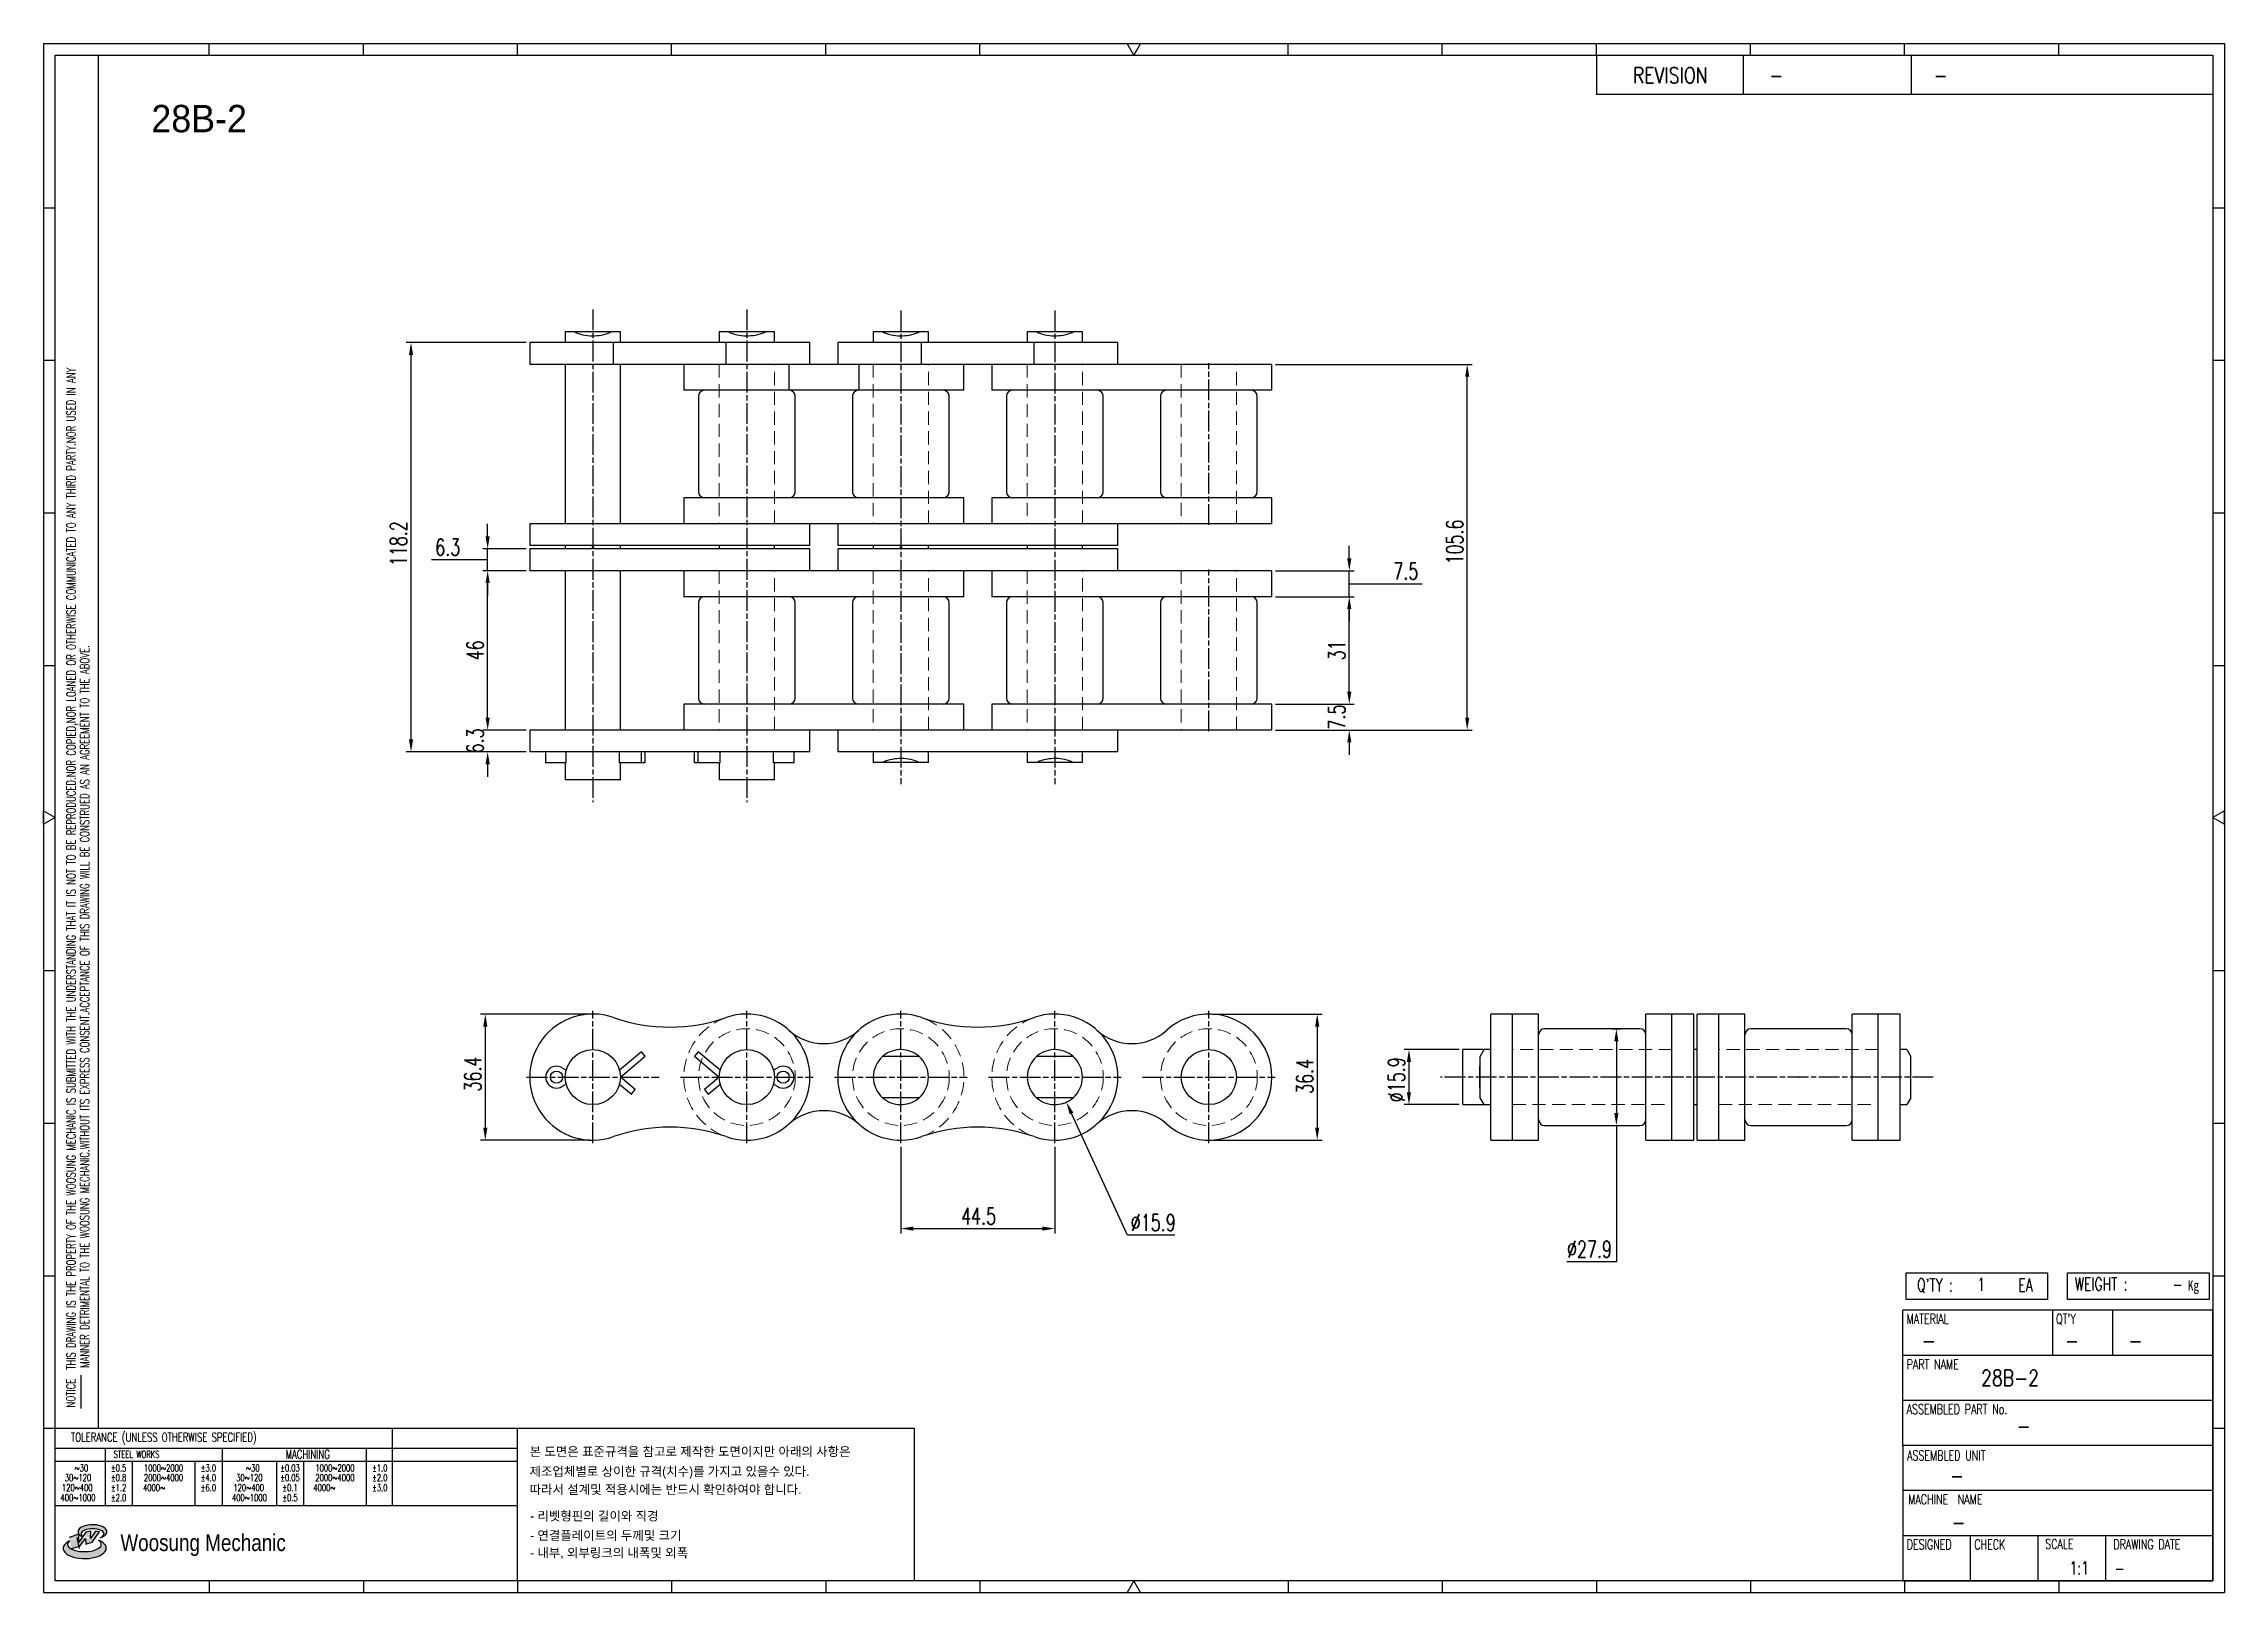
# Model space of a CAD drawing. Header units: millimetres. Extents: x 2705 to 3335, y -47 to 400.
import ezdxf
from ezdxf.enums import TextEntityAlignment as Align

# ---------------------------------------------------------------- set-up
doc = ezdxf.new("R2010")
doc.units = ezdxf.units.MM
doc.linetypes.add('AM_ISO08W050', pattern=[18, 12, -1.5, 3, -1.5])
doc.linetypes.add('HIDDEN', pattern=[9.525, 6.35, -3.175])
doc.layers.get('Defpoints').update_dxf_attribs({"color": 80})
for name, color, linetype, lineweight in [('2d ConnectionPoints', 7, 'Continuous', 50), ('CL1', 140, 'AM_ISO08W050', 25), ('HL3', 1, 'HIDDEN', 0)]:
    doc.layers.add(name, color=color, linetype=linetype, lineweight=lineweight)
for name, color, linetype in [('S-DIM', 40, 'Continuous'), ('TITLE', 7, 'Continuous'), ('도면레이아웃', 7, 'Continuous')]:
    doc.layers.add(name, color=color, linetype=linetype)
doc.styles.add('HAN', font='ROMANS.shx', dxfattribs={"width": 0.7, "bigfont": 'whgtxt.shx'})
doc.styles.add('HKD_ST2', font='romans.shx', dxfattribs={"width": 0.7, "height": 4, "bigfont": '@extfont2.shx'})
doc.styles.add('HSG', font='SIMPLEX.shx', dxfattribs={"width": 0.7, "bigfont": 'HSG.shx'})
doc.styles.add('MtXpl_', font='Gulim.ttf')
doc.styles.add('SLDTEXTSTYLE4', font='arial.ttf', dxfattribs={"width": 0.8})
doc.dimstyles.new('APP2.0', dxfattribs={"dimscale": 2, "dimtxt": 2.4, "dimasz": 1.8, "dimexe": 0.7, "dimexo": 0.5, "dimgap": 0.6, "dimtad": 1, "dimtoh": 1, "dimdec": 1, "dimrnd": 0.01, "dimzin": 9, "dimdsep": 46, "dimtxsty": 'HSG', "dimcen": 0, "dimclrd": 1, "dimclre": 1, "dimclrt": 256, "dimazin": 2, "dimtp": 1, "dimtm": 1, "dimtfac": 0.5, "dimtdec": 1, "dimtofl": 0, "dimtmove": 0, "dimatfit": 3, "dimfxl": 0, "dimtvp": 1, "dimtolj": 2, "dimlwd": -1, "dimlwe": -1, "dimarcsym": 0})

msp = doc.modelspace()

# ---------------------------------------------------------------- texts
at = {"color": 254, "style": 'MtXpl_'}
msp.add_text('28B-2', height=7.903, dxfattribs=at).set_placement((2736.58, 374.38))
at = {"style": 'HAN', "width": 0.8}
msp.add_text('28B-2', height=4.559, dxfattribs=at).set_placement((3264.67, 12.56))
at = {"color": 140, "style": 'MtXpl_'}
for s, p in [('본 도면은 표준규격을 참고로 제작한 도면이지만 아래의 사항은', (2845.74, -7.72)), ('제조업체별로 상이한 규격(치수)를 가지고 있을수 있다.', (2845.74, -13.45)), ('따라서 설계및 적용시에는 반드시 확인하여야 합니다.', (2845.74, -18.68)), ('- 리벳형핀의 길이와 직경', (2845.89, -26.33)), ('- 연결플레이트의 두께및 크기', (2845.89, -31.93)), ('- 내부, 외부링크의 내폭및 외폭', (2845.89, -36.96))]:
    msp.add_text(s, height=2.6342, dxfattribs=at).set_placement(p)

# ---------------------------------------------------------------- blocks, each defined once
blk = doc.blocks.new('MAST')
at = {"layer": '도면레이아웃'}
h = blk.add_hatch(color=10, dxfattribs=at)
h.paths.add_polyline_path([(1.544, 35.177), (1.554, 34.966), (1.779, 35.034), (2.054, 35.422), (1.908, 35.446), (1.728, 35.167), (1.741, 35.439), (1.547, 35.405), (1.292, 35.041), (1.295, 35.33), (0.943, 35.208), (1.03, 34.8), (1.336, 34.885)])
edge = h.paths.add_edge_path()
edge.add_ellipse((1.795, 35.421), major_axis=(-0.53, 0), ratio=0.487785, start_angle=122.36065, end_angle=403.39574)
edge.add_line((1.411, 35.244), (1.419, 35.261))
edge.add_ellipse((1.798, 35.344), major_axis=(-0.423, 0), ratio=0.444396, start_angle=131.58977, end_angle=386.19408, ccw=False)
edge = h.paths.add_edge_path()
edge.add_ellipse((1.512, 34.815), major_axis=(-0.793, 0), ratio=0.480113, start_angle=314.67633, end_angle=590.85213)
edge.add_ellipse((1.501, 34.958), major_axis=(-0.62, 0), ratio=0.43311, start_angle=331.7024, end_angle=574.42495, ccw=False)
at = {"color": 140}
for p, q in [((0, 90.118), (80.15, 90.118)), ((0, 90.118), (0, 33.191)), ((80.15, 90.118), (80.15, 33.191)), ((57.068, 89.693), (57.068, 88.246)), ((62.47, 89.693), (62.47, 88.246)), ((68.635, 89.693), (68.635, 88.246)), ((79.725, 88.246), (57.068, 88.246)), ((68.449, 43.961), (68.449, 44.936)), ((68.449, 44.936), (73.654, 44.936)), ((73.654, 44.936), (73.654, 43.961)), ((74.39, 43.961), (74.39, 44.936)), ((74.39, 44.936), (79.595, 44.936)), ((79.595, 44.936), (79.595, 43.961)), ((68.336, 38.59), (68.336, 43.563)), ((79.725, 43.563), (68.336, 43.563)), ((73.654, 43.961), (68.449, 43.961)), ((73.827, 43.563), (73.827, 41.905)), ((79.595, 43.961), (74.39, 43.961)), ((76.037, 43.563), (76.037, 41.905)), ((79.725, 38.59), (79.725, 43.563)), ((79.725, 41.905), (68.336, 41.905)), ((79.725, 40.248), (68.336, 40.248)), ((68.336, 38.59), (68.336, 33.616)), ((79.725, 38.59), (68.336, 38.59)), ((79.725, 33.616), (79.725, 38.59)), ((79.725, 36.932), (68.336, 36.932)), ((79.725, 35.274), (68.336, 35.274)), ((70.822, 33.616), (70.822, 35.274)), ((73.309, 33.616), (73.309, 35.274)), ((75.796, 33.616), (75.796, 35.274)), ((0, 33.191), (80.15, 33.191)), ((68.336, 33.616), (79.725, 33.616))]:
    blk.add_line(p, q, dxfattribs=at)
for p, q in [((6.089, 89.693), (6.089, 90.118)), ((11.753, 89.693), (11.753, 90.118)), ((17.418, 89.693), (17.418, 90.118)), ((23.082, 89.693), (23.082, 90.118)), ((28.746, 89.693), (28.746, 90.118)), ((34.411, 89.693), (34.411, 90.118)), ((45.739, 89.693), (45.739, 90.118)), ((51.404, 89.693), (51.404, 90.118)), ((57.068, 89.693), (57.068, 90.118)), ((62.732, 89.693), (62.732, 90.118)), ((68.397, 89.693), (68.397, 90.118)), ((74.061, 89.693), (74.061, 90.118)), ((0, 84.085), (0.425, 84.085)), ((79.725, 84.085), (80.15, 84.085)), ((0, 78.478), (0.425, 78.478)), ((79.725, 78.478), (80.15, 78.478)), ((0, 72.87), (0.425, 72.87)), ((79.725, 72.87), (80.15, 72.87)), ((0, 67.262), (0.425, 67.262)), ((79.725, 67.262), (80.15, 67.262)), ((0, 56.047), (0.425, 56.047)), ((79.725, 56.047), (80.15, 56.047)), ((0, 50.439), (0.425, 50.439)), ((79.725, 50.439), (80.15, 50.439)), ((0, 44.832), (0.425, 44.832)), ((79.725, 44.832), (80.15, 44.832)), ((1.377, 39.947), (1.377, 41.174)), ((0, 39.224), (0.425, 39.224)), ((79.725, 39.224), (80.15, 39.224)), ((6.089, 33.616), (6.089, 33.191)), ((11.753, 33.616), (11.753, 33.191)), ((17.418, 33.616), (17.418, 33.191)), ((23.082, 33.616), (23.082, 33.191)), ((28.746, 33.616), (28.746, 33.191)), ((34.411, 33.616), (34.411, 33.191)), ((45.739, 33.616), (45.739, 33.191)), ((51.404, 33.616), (51.404, 33.191)), ((57.068, 33.616), (57.068, 33.191)), ((62.732, 33.616), (62.732, 33.191)), ((68.397, 33.616), (68.397, 33.191)), ((74.061, 33.616), (74.061, 33.191))]:
    blk.add_line(p, q)
at = {"color": 2}
for p, q in [((2.017, 39.224), (2.017, 89.693)), ((0.425, 39.224), (17.418, 39.224)), ((0.425, 38.487), (17.418, 38.487)), ((2.257, 38.487), (2.257, 36.382)), ((6.557, 38.5), (6.557, 36.382)), ((11.857, 38.487), (11.857, 36.382)), ((12.816, 39.224), (12.816, 36.382)), ((17.418, 33.616), (17.418, 39.224)), ((0.425, 38.012), (17.418, 38.012)), ((3.257, 38.012), (3.257, 36.382)), ((5.557, 38.012), (5.557, 36.382)), ((8.557, 38.012), (8.557, 36.382)), ((9.557, 38.026), (9.557, 36.382)), ((0.425, 36.382), (17.418, 36.382))]:
    blk.add_line(p, q, dxfattribs=at)
for points in [[(40.075, 89.693), (39.83, 90.118), (40.32, 90.118)], [(0.425, 61.679), (0, 61.433), (0, 61.924)], [(79.725, 61.679), (80.15, 61.433), (80.15, 61.924)], [(40.075, 33.616), (39.83, 33.191), (40.32, 33.191)]]:
    blk.add_lwpolyline(points, close=True)
at = {"color": 140}
blk.add_lwpolyline([(0.425, 89.693), (79.725, 89.693), (79.725, 33.616), (0.425, 33.616)], close=True, dxfattribs=at)
at = {"layer": '도면레이아웃'}
for p, q in [((1.295, 35.33), (0.943, 35.208)), ((1.547, 35.405), (1.292, 35.041)), ((1.292, 35.041), (1.295, 35.33)), ((1.741, 35.439), (1.547, 35.405)), ((1.908, 35.446), (1.728, 35.167)), ((1.728, 35.167), (1.741, 35.439)), ((1.779, 35.034), (2.054, 35.422)), ((2.054, 35.422), (1.908, 35.446)), ((1.03, 34.8), (1.336, 34.885)), ((1.224, 35.208), (1.311, 34.8)), ((1.224, 35.208), (1.224, 35.208)), ((1.336, 34.885), (1.544, 35.177)), ((1.419, 35.261), (1.411, 35.244)), ((1.544, 35.177), (1.554, 34.966)), ((1.554, 34.966), (1.779, 35.034))]:
    blk.add_line(p, q, dxfattribs=at)
for centre, major_axis, ratio, start_param, end_param in [((1.795, 35.421), (-0.53, 0), 0.487785, 2.135596, 7.040584), ((1.798, 35.344), (-0.423, 0), 0.444396, 2.296675, 6.740358), ((1.512, 34.815), (-0.793, 0), 0.480113, 5.492138, 10.312315), ((1.501, 34.958), (-0.62, 0), 0.43311, 5.789299, 10.025607)]:
    blk.add_ellipse(centre, major_axis=major_axis, ratio=ratio, start_param=start_param, end_param=end_param, dxfattribs=at)
for s, height, style, width, p in [('REVISION', 0.5806, 'HAN', 0.8, (58.415, 88.664)), ('-', 0.581, 'HAN', 0.8, (63.426, 88.664)), ('-', 0.581, 'HAN', 0.8, (69.468, 88.664)), ("Q'TY : ", 0.4746, 'HKD_ST2', 0.7, (68.857, 44.253)), ('1', 0.475, 'HKD_ST2', 0.7, (71.071, 44.275)), ('EA', 0.4746, 'HKD_ST2', 0.7, (72.578, 44.253)), ('WEIGHT : ', 0.4746, 'HKD_ST2', 0.7, (74.65, 44.286)), ('-', 0.581, 'HAN', 0.8, (69.029, 42.157)), ('-', 0.581, 'HAN', 0.8, (74.289, 42.157)), ('-', 0.581, 'HAN', 0.8, (76.623, 42.157)), ('-', 0.581, 'HAN', 0.8, (72.515, 39.013)), ('-', 0.581, 'HAN', 0.8, (70.067, 37.189)), ('-', 0.581, 'HAN', 0.8, (70.126, 35.48)), ('1:1', 0.4746, 'HKD_ST2', 0.7, (74.458, 33.848)), ('-', 0.475, 'HKD_ST2', 0.7, (76.112, 33.837))]:
    blk.add_text(s, height=height, dxfattribs=dict(style=style, width=width)).set_placement(p)
at = {"color": 6, "style": 'HKD_ST2', "width": 0.7}
for s, p in [(' THIS DRAWING IS THE PROPERTY OF THE WOOSUNG MECHANIC IS SUBMITTED WITH THE UNDERSTANDING THAT IT IS NOT TO BE REPRODUCED.NOR COPIED,NOR LOANED OR OTHERWISE COMMUNICATED TO ANY THIRD PARTY.NOR USED IN ANY', (1.173, 41.217)), ('MANNER DETRIMENTAL TO THE WOOSUNG MECHANIC.WITHOUT ITS EXPRESS CONSENT.ACCEPTANCE OF THIS DRAWING WILL BE CONSTRUED AS AN AGREEMENT TO THE ABOVE.', (1.672, 41.447))]:
    blk.add_text(s, height=0.326266, rotation=90, dxfattribs=at).set_placement(p)
at = {"style": 'HKD_ST2', "width": 0.7}
blk.add_text('-', height=0.475, dxfattribs=at).set_placement((78.613, 44.286), align=Align.RIGHT)
at = {"color": 254, "style": 'HKD_ST2', "width": 0.7}
for s, height, p in [('MATERIAL', 0.3651, (68.474, 43.425)), ("QT'Y", 0.3651, (73.965, 43.425)), ('PART NAME', 0.3651, (68.474, 41.756)), ('ASSEMBLED PART No.', 0.36511, (68.474, 40.109)), ('ASSEMBLED UNIT', 0.36511, (68.49, 38.408)), ('MACHINE  NAME', 0.36511, (68.532, 36.794)), ('DESIGNED', 0.3651, (68.474, 35.136)), ('CHECK', 0.3651, (70.961, 35.136)), ('SCALE', 0.3651, (73.566, 35.153)), ('DRAWING DATE', 0.36511, (76.071, 35.141))]:
    blk.add_text(s, height=height, dxfattribs=at).set_placement(p, align=Align.TOP_LEFT)
at = {"style": 'HKD_ST2', "width": 0.7}
blk.add_text('NOTICE', height=0.3263, rotation=90, dxfattribs=at).set_placement((1.163, 39.988))
blk.add_text('TOLERANCE (UNLESS OTHERWISE SPECIFIED)', height=0.32627, dxfattribs=at).set_placement((4.417, 38.896), align=Align.MIDDLE_CENTER)
at = {"color": 4, "style": 'HKD_ST2', "width": 0.7}
for s, height, p in [('%%12630', 0.261, (1.389, 37.762)), ('1000%%1262000', 0.26101, (4.407, 37.762)), ('%%12630', 0.261, (7.689, 37.762)), ('1000%%1262000', 0.26101, (10.707, 37.762)), ('120%%126400', 0.26101, (1.237, 37.045)), ('30%%126120', 0.261, (1.263, 37.411)), ('4000%%126', 0.261, (4.061, 37.045)), ('2000%%1264000', 0.26101, (4.407, 37.411)), ('120%%126400', 0.26101, (7.537, 37.045)), ('30%%126120', 0.261, (7.563, 37.411)), ('4000%%126', 0.261, (10.321, 37.045)), ('2000%%1264000', 0.26101, (10.707, 37.411)), ('400%%1261000', 0.26101, (1.263, 36.67)), ('400%%1261000', 0.26101, (7.563, 36.67))]:
    blk.add_text(s, height=height, dxfattribs=at).set_placement(p, align=Align.MIDDLE_CENTER)
for s, height, p in [('%%P0.5', 0.261, (2.757, 37.762)), ('STEEL WORKS', 0.26101, (3.416, 38.268)), ('%%P3.0', 0.261, (6.057, 37.762)), ('%%P0.03', 0.261, (9.057, 37.762)), ('MACHINING', 0.3263, (9.707, 38.27)), ('%%P1.0', 0.261, (12.357, 37.762)), ('%%P0.8', 0.261, (2.757, 37.411)), ('%%P1.2', 0.261, (2.757, 37.045)), ('%%P4.0', 0.261, (6.057, 37.411)), ('%%P6.0', 0.261, (6.057, 37.045)), ('%%P0.05', 0.261, (9.057, 37.411)), ('%%P0.1', 0.261, (9.057, 37.045)), ('%%P2.0', 0.261, (12.357, 37.411)), ('%%P3.0', 0.261, (12.357, 37.045)), ('%%P2.0', 0.261, (2.757, 36.67)), ('%%P0.5', 0.261, (9.057, 36.67))]:
    blk.add_text(s, height=height, dxfattribs=at).set_placement(p, align=Align.MIDDLE)
at = {"color": 1, "style": 'SLDTEXTSTYLE4', "width": 0.8}
blk.add_text('Woosung Mechanic', height=0.61957, dxfattribs=at).set_placement((2.822, 34.711))
at = {"layer": 'TITLE', "width": 0.8}
blk.add_text('Kg', height=0.3789, dxfattribs=at).set_placement((78.807, 44.286))
blk = doc.blocks.new('*D2')
at = {"layer": 'Defpoints', "color": 0, "transparency": 16777216}
for p in [(3060, 209.34), (3082.33, 209.34), (3060, 201.84)]:
    blk.add_point(p, dxfattribs=at)
at = {"layer": 'S-DIM', "color": 1, "transparency": 16777216}
for p, q in [((3082.33, 212.94), (3082.33, 216.54)), ((3061, 209.34), (3083.73, 209.34)), ((3061, 201.84), (3083.73, 201.84)), ((3082.33, 198.24), (3082.33, 194.64))]:
    blk.add_line(p, q, dxfattribs=at)
for points in [[(3081.73, 212.94), (3082.93, 212.94), (3082.33, 209.34)], [(3081.73, 198.24), (3082.93, 198.24), (3082.33, 201.84)]]:
    blk.add_solid(points, dxfattribs=at)
at = {"layer": 'S-DIM', "transparency": 16777216, "insert": (3078.73, 205.59), "char_height": 4.8, "attachment_point": 5, "rotation": 90, "style": 'HSG'}
blk.add_mtext('\\A2;7.5', dxfattribs=at)
blk = doc.blocks.new('*D3')
at = {"layer": 'Defpoints', "color": 0, "transparency": 16777216}
for p in [(3060, 240.33), (3082.33, 240.33), (3060, 209.34)]:
    blk.add_point(p, dxfattribs=at)
at = {"layer": 'S-DIM', "color": 1, "transparency": 16777216}
for p, q in [((3061, 240.33), (3083.73, 240.33)), ((3082.33, 212.94), (3082.33, 236.73)), ((3061, 209.34), (3083.73, 209.34))]:
    blk.add_line(p, q, dxfattribs=at)
for points in [[(3081.73, 236.73), (3082.93, 236.73), (3082.33, 240.33)], [(3081.73, 212.94), (3082.93, 212.94), (3082.33, 209.34)]]:
    blk.add_solid(points, dxfattribs=at)
at = {"layer": 'S-DIM', "transparency": 16777216, "insert": (3078.73, 224.84), "char_height": 4.8, "attachment_point": 5, "rotation": 90, "style": 'HSG'}
blk.add_mtext('\\A2;31', dxfattribs=at)
blk = doc.blocks.new('*D4')
at = {"layer": 'Defpoints', "color": 0, "transparency": 16777216}
for p in [(3060, 247.83), (3082.33, 247.83), (3060, 240.33)]:
    blk.add_point(p, dxfattribs=at)
at = {"layer": 'S-DIM', "color": 1, "transparency": 16777216}
for p, q in [((3082.33, 251.43), (3082.33, 255.03)), ((3061, 247.83), (3083.73, 247.83)), ((3082.33, 240.33), (3082.33, 247.83)), ((3061, 240.33), (3083.73, 240.33)), ((3082.33, 244.08), (3093.93, 244.08)), ((3093.93, 244.08), (3103.37, 244.08)), ((3082.33, 236.73), (3082.33, 233.13))]:
    blk.add_line(p, q, dxfattribs=at)
for points in [[(3081.73, 251.43), (3082.93, 251.43), (3082.33, 247.83)], [(3081.73, 236.73), (3082.93, 236.73), (3082.33, 240.33)]]:
    blk.add_solid(points, dxfattribs=at)
at = {"layer": 'S-DIM', "transparency": 16777216, "insert": (3098.65, 247.68), "char_height": 4.8, "attachment_point": 5, "style": 'HSG'}
blk.add_mtext('\\A2;7.5', dxfattribs=at)
blk = doc.blocks.new('*D5')
at = {"layer": 'Defpoints', "color": 0, "transparency": 16777216}
for p in [(3060, 307.39), (3116.36, 307.39), (3060, 201.84)]:
    blk.add_point(p, dxfattribs=at)
at = {"layer": 'S-DIM', "color": 1, "transparency": 16777216}
for p, q in [((3061, 307.39), (3117.76, 307.39)), ((3116.36, 205.44), (3116.36, 303.79)), ((3061, 201.84), (3117.76, 201.84))]:
    blk.add_line(p, q, dxfattribs=at)
for points in [[(3115.76, 303.79), (3116.96, 303.79), (3116.36, 307.39)], [(3115.76, 205.44), (3116.96, 205.44), (3116.36, 201.84)]]:
    blk.add_solid(points, dxfattribs=at)
at = {"layer": 'S-DIM', "transparency": 16777216, "insert": (3112.76, 256.11), "char_height": 4.8, "attachment_point": 5, "rotation": 90, "style": 'HSG'}
blk.add_mtext('\\A2;105.6', dxfattribs=at)
blk = doc.blocks.new('*D6')
at = {"layer": 'Defpoints', "color": 0, "transparency": 16777216}
for p in [(2833.64, 201.84), (2845.8, 201.84), (2845.8, 195.54)]:
    blk.add_point(p, dxfattribs=at)
at = {"layer": 'S-DIM', "color": 1, "transparency": 16777216}
for p, q in [((2833.64, 205.44), (2833.64, 209.04)), ((2844.8, 201.84), (2832.24, 201.84)), ((2844.8, 195.54), (2832.24, 195.54)), ((2833.64, 191.94), (2833.64, 188.34))]:
    blk.add_line(p, q, dxfattribs=at)
for points in [[(2833.04, 205.44), (2834.24, 205.44), (2833.64, 201.84)], [(2833.04, 191.94), (2834.24, 191.94), (2833.64, 195.54)]]:
    blk.add_solid(points, dxfattribs=at)
at = {"layer": 'S-DIM', "transparency": 16777216, "insert": (2830.04, 198.69), "char_height": 4.8, "attachment_point": 5, "rotation": 90, "style": 'HSG'}
blk.add_mtext('\\A2;6.3', dxfattribs=at)
blk = doc.blocks.new('*D7')
at = {"layer": 'Defpoints', "color": 0, "transparency": 16777216}
for p in [(2833.64, 247.83), (2845.8, 247.83), (2845.8, 201.84)]:
    blk.add_point(p, dxfattribs=at)
at = {"layer": 'S-DIM', "color": 1, "transparency": 16777216}
for p, q in [((2844.8, 247.83), (2832.24, 247.83)), ((2833.64, 205.44), (2833.64, 244.23)), ((2844.8, 201.84), (2832.24, 201.84))]:
    blk.add_line(p, q, dxfattribs=at)
for points in [[(2833.04, 244.23), (2834.24, 244.23), (2833.64, 247.83)], [(2833.04, 205.44), (2834.24, 205.44), (2833.64, 201.84)]]:
    blk.add_solid(points, dxfattribs=at)
at = {"layer": 'S-DIM', "transparency": 16777216, "insert": (2830.04, 224.84), "char_height": 4.8, "attachment_point": 5, "rotation": 90, "style": 'HSG'}
blk.add_mtext('\\A2;46', dxfattribs=at)
blk = doc.blocks.new('*D8')
at = {"layer": 'Defpoints', "color": 0, "transparency": 16777216}
for p in [(2833.64, 254.13), (2845.8, 254.13), (2845.8, 247.83)]:
    blk.add_point(p, dxfattribs=at)
at = {"layer": 'S-DIM', "color": 1, "transparency": 16777216}
for p, q in [((2833.64, 257.73), (2833.64, 261.33)), ((2844.8, 254.13), (2832.24, 254.13)), ((2833.64, 247.83), (2833.64, 254.13)), ((2826.84, 250.98), (2817.4, 250.98)), ((2833.64, 250.98), (2826.84, 250.98)), ((2844.8, 247.83), (2832.24, 247.83)), ((2833.64, 244.23), (2833.64, 240.63))]:
    blk.add_line(p, q, dxfattribs=at)
for points in [[(2833.04, 257.73), (2834.24, 257.73), (2833.64, 254.13)], [(2833.04, 244.23), (2834.24, 244.23), (2833.64, 247.83)]]:
    blk.add_solid(points, dxfattribs=at)
at = {"layer": 'S-DIM', "transparency": 16777216, "insert": (2822.12, 254.58), "char_height": 4.8, "attachment_point": 5, "style": 'HSG'}
blk.add_mtext('\\A2;6.3', dxfattribs=at)
blk = doc.blocks.new('*D9')
at = {"layer": 'Defpoints', "color": 0, "transparency": 16777216}
for p in [(2811.52, 313.69), (2845.8, 313.69), (2845.8, 195.54)]:
    blk.add_point(p, dxfattribs=at)
at = {"layer": 'S-DIM', "color": 1, "transparency": 16777216}
for p, q in [((2844.8, 313.69), (2810.12, 313.69)), ((2811.52, 199.14), (2811.52, 310.09)), ((2844.8, 195.54), (2810.12, 195.54))]:
    blk.add_line(p, q, dxfattribs=at)
for points in [[(2810.92, 310.09), (2812.12, 310.09), (2811.52, 313.69)], [(2810.92, 199.14), (2812.12, 199.14), (2811.52, 195.54)]]:
    blk.add_solid(points, dxfattribs=at)
at = {"layer": 'S-DIM', "transparency": 16777216, "insert": (2807.92, 255.63), "char_height": 4.8, "attachment_point": 5, "rotation": 90, "style": 'HSG'}
blk.add_mtext('\\A2;118.2', dxfattribs=at)
blk = doc.blocks.new('*D10')
at = {"layer": 'Defpoints', "color": 0, "transparency": 16777216}
for p in [(3041.8, 119.86), (3041.8, 83.46), (3073.07, 83.46)]:
    blk.add_point(p, dxfattribs=at)
at = {"layer": 'S-DIM', "color": 1, "transparency": 16777216}
for p, q in [((3042.8, 119.86), (3074.47, 119.86)), ((3073.07, 116.26), (3073.07, 87.06)), ((3042.8, 83.46), (3074.47, 83.46))]:
    blk.add_line(p, q, dxfattribs=at)
for points in [[(3072.47, 116.26), (3073.67, 116.26), (3073.07, 119.86)], [(3072.47, 87.06), (3073.67, 87.06), (3073.07, 83.46)]]:
    blk.add_solid(points, dxfattribs=at)
at = {"layer": 'S-DIM', "transparency": 16777216, "insert": (3069.47, 101.86), "char_height": 4.8, "attachment_point": 5, "rotation": 90, "style": 'HSG'}
blk.add_mtext('\\A2;36.4', dxfattribs=at)
blk = doc.blocks.new('*D11')
at = {"layer": 'Defpoints', "color": 0, "transparency": 16777216}
for p in [(2864, 119.86), (2832.96, 83.46), (2864, 83.46)]:
    blk.add_point(p, dxfattribs=at)
at = {"layer": 'S-DIM', "color": 1, "transparency": 16777216}
for p, q in [((2863, 119.86), (2831.56, 119.86)), ((2832.96, 116.26), (2832.96, 87.06)), ((2863, 83.46), (2831.56, 83.46))]:
    blk.add_line(p, q, dxfattribs=at)
for points in [[(2832.36, 116.26), (2833.56, 116.26), (2832.96, 119.86)], [(2832.36, 87.06), (2833.56, 87.06), (2832.96, 83.46)]]:
    blk.add_solid(points, dxfattribs=at)
at = {"layer": 'S-DIM', "transparency": 16777216, "insert": (2829.36, 102.51), "char_height": 4.8, "attachment_point": 5, "rotation": 90, "style": 'HSG'}
blk.add_mtext('\\A2;36.4', dxfattribs=at)
blk = doc.blocks.new('*D12')
at = {"layer": 'Defpoints', "color": 0, "transparency": 16777216}
for p in [(2952.9, 82.55), (2997.35, 82.55), (2997.35, 57.93)]:
    blk.add_point(p, dxfattribs=at)
at = {"layer": 'S-DIM', "color": 1, "transparency": 16777216}
for p, q in [((2952.9, 81.55), (2952.9, 56.53)), ((2997.35, 81.55), (2997.35, 56.53)), ((2956.5, 57.93), (2993.75, 57.93))]:
    blk.add_line(p, q, dxfattribs=at)
for points in [[(2956.5, 58.53), (2956.5, 57.33), (2952.9, 57.93)], [(2993.75, 58.53), (2993.75, 57.33), (2997.35, 57.93)]]:
    blk.add_solid(points, dxfattribs=at)
at = {"layer": 'S-DIM', "transparency": 16777216, "insert": (2975.35, 61.53), "char_height": 4.8, "attachment_point": 5, "style": 'HSG'}
blk.add_mtext('\\A2;44.5', dxfattribs=at)
blk = doc.blocks.new('*D13')
at = {"layer": 'Defpoints', "color": 0, "transparency": 16777216}
for p in [(3115.08, 109.61), (3099.55, 93.71), (3115.08, 93.71)]:
    blk.add_point(p, dxfattribs=at)
at = {"layer": 'S-DIM', "color": 1, "transparency": 16777216}
for p, q in [((3114.08, 109.61), (3098.15, 109.61)), ((3099.55, 106.01), (3099.55, 97.31)), ((3114.08, 93.71), (3098.15, 93.71))]:
    blk.add_line(p, q, dxfattribs=at)
for points in [[(3098.95, 106.01), (3100.15, 106.01), (3099.55, 109.61)], [(3098.95, 97.31), (3100.15, 97.31), (3099.55, 93.71)]]:
    blk.add_solid(points, dxfattribs=at)
at = {"layer": 'S-DIM', "transparency": 16777216, "insert": (3095.95, 100.89), "char_height": 4.8, "attachment_point": 5, "rotation": 90, "style": 'HSG'}
blk.add_mtext('\\A2;%%c15.9', dxfattribs=at)
blk = doc.blocks.new('*D14')
at = {"layer": 'Defpoints', "color": 0, "transparency": 16777216}
for p in [(3157.24, 115.63), (3157.24, 87.69), (3159.41, 87.69)]:
    blk.add_point(p, dxfattribs=at)
at = {"layer": 'S-DIM', "color": 1, "transparency": 16777216}
for p, q in [((3158.24, 115.63), (3160.81, 115.63)), ((3159.41, 112.03), (3159.41, 91.29)), ((3158.24, 87.69), (3160.81, 87.69)), ((3159.41, 87.69), (3159.41, 48.36)), ((3159.41, 48.36), (3145.09, 48.36))]:
    blk.add_line(p, q, dxfattribs=at)
for points in [[(3158.81, 112.03), (3160.01, 112.03), (3159.41, 115.63)], [(3158.81, 91.29), (3160.01, 91.29), (3159.41, 87.69)]]:
    blk.add_solid(points, dxfattribs=at)
at = {"layer": 'S-DIM', "transparency": 16777216, "insert": (3151.65, 51.96), "char_height": 4.8, "attachment_point": 5, "style": 'HSG'}
blk.add_mtext('\\A2;%%c27.9', dxfattribs=at)
blk = doc.blocks.new('*D15')
at = {"layer": 'Defpoints', "color": 0, "transparency": 16777216}
for p in [(2994.03, 108.88), (3000.66, 94.43)]:
    blk.add_point(p, dxfattribs=at)
at = {"layer": 'S-DIM', "color": 1, "transparency": 16777216}
for p, q in [((3018.3, 56.05), (3002.17, 91.16)), ((3031.98, 56.05), (3018.3, 56.05))]:
    blk.add_line(p, q, dxfattribs=at)
blk.add_arc((2997.35, 101.66), 7.95, 284.58448, 304.20261, dxfattribs=at)
blk.add_solid([(3002.71, 91.41), (3001.62, 90.91), (3000.66, 94.43)], dxfattribs=at)
at = {"layer": 'S-DIM', "transparency": 16777216, "insert": (3025.74, 59.65), "char_height": 4.8, "attachment_point": 5, "style": 'HSG'}
blk.add_mtext('\\A2;∅15.9', dxfattribs=at)

# ---------------------------------------------------------------- dimensions: what is measured, and where the dimension line sits
at = {"layer": 'S-DIM'}
for base, p1, p2, picture, middle in [((2811.5247204, 313.69087547), (2845.79554197, 195.54087547), (2845.79554197, 313.69087547), '*D9', (2811.5247204, 255.62744076)), ((3116.36477004, 307.39087547), (3059.99554197, 201.84087547), (3059.99554197, 307.39087547), '*D5', (3116.36477004, 256.11485572)), ((3082.33, 209.34), (3060, 201.84), (3060, 209.34), '*D2', (3082.33, 205.59)), ((2833.64, 201.84), (2845.8, 195.54), (2845.8, 201.84), '*D6', (2833.64, 198.69)), ((2832.96, 83.46), (2864, 119.86), (2864, 83.46), '*D11', (2832.96, 102.51)), ((3073.07, 83.46), (3041.8, 119.86), (3041.8, 83.46), '*D10', (3073.07, 101.86))]:
    dim = msp.add_linear_dim(base=base, p1=p1, p2=p2, angle=90, dimstyle='APP2.0', dxfattribs=at)
    dim.commit()
    dim.dimension.update_dxf_attribs({"geometry": picture, "text_midpoint": middle, "dimtype": 128})
for base, p1, p2, picture, middle in [((2833.64, 254.13), (2845.8, 247.83), (2845.8, 254.13), '*D8', (2825.64, 254.58)), ((3082.33, 247.83), (3060, 240.33), (3060, 247.83), '*D4', (3095.13, 247.68)), ((2833.64, 247.83), (2845.8, 201.84), (2845.8, 247.83), '*D7', (2830.04, 224.84)), ((3082.33, 240.33), (3060, 209.34), (3060, 240.33), '*D3', (3078.73, 224.84))]:
    dim = msp.add_linear_dim(base=base, p1=p1, p2=p2, angle=90, dimstyle='APP2.0', override={"dimtmove": 1}, dxfattribs=at)
    dim.commit()
    dim.dimension.update_dxf_attribs({"geometry": picture, "text_midpoint": middle})
for base, p1, p2, picture, middle in [((3159.41, 87.69), (3157.24, 115.63), (3157.24, 87.69), '*D14', (3151.65, 48.36)), ((3099.55, 93.71), (3115.08, 109.61), (3115.08, 93.71), '*D13', (3099.55, 100.89))]:
    dim = msp.add_linear_dim(base=base, p1=p1, p2=p2, angle=90, text='%%c<>', dimstyle='APP2.0', dxfattribs=at)
    dim.commit()
    dim.dimension.update_dxf_attribs({"geometry": picture, "text_midpoint": middle, "dimtype": 128})
dim = msp.add_diameter_dim_2p(p1=(2994.03, 108.88), p2=(3000.66, 94.43), dimstyle='APP2.0', dxfattribs=at)
dim.commit()
dim.dimension.update_dxf_attribs({"geometry": '*D15', "text_midpoint": (3025.74, 56.05), "dimtype": 131})
dim = msp.add_linear_dim(base=(2997.34554197, 57.93106579), p1=(2952.89554197, 82.54632493), p2=(2997.34554197, 82.54632493), dimstyle='APP2.0', dxfattribs=at)
dim.commit()
dim.dimension.update_dxf_attribs({"geometry": '*D12', "text_midpoint": (2975.35434621, 57.93106579), "dimtype": 128})

# ---------------------------------------------------------------- linework, layer by layer
for p, q in [((2856.05, 316.77), (2856.05, 313.69)), ((2871.95, 316.77), (2856.05, 316.77)), ((2871.95, 313.69), (2871.95, 316.77)), ((2916.4, 316.77), (2900.5, 316.77)), ((2900.5, 316.77), (2900.5, 313.69)), ((2903.19, 316.77), (2903.73, 316.51)), ((2903.73, 316.51), (2904.3, 316.29)), ((2904.3, 316.29), (2904.91, 316.1)), ((2904.91, 316.1), (2905.54, 315.94)), ((2905.54, 315.94), (2906.2, 315.81)), ((2906.2, 315.81), (2906.87, 315.71)), ((2906.87, 315.71), (2907.56, 315.65)), ((2907.56, 315.65), (2908.25, 315.62)), ((2908.25, 315.62), (2908.94, 315.63)), ((2908.94, 315.63), (2909.63, 315.67)), ((2909.63, 315.67), (2910.31, 315.75)), ((2910.31, 315.75), (2910.98, 315.86)), ((2910.98, 315.86), (2911.63, 316)), ((2911.63, 316), (2912.25, 316.18)), ((2912.25, 316.18), (2912.84, 316.38)), ((2912.84, 316.38), (2913.4, 316.62)), ((2913.4, 316.62), (2913.7, 316.77)), ((2916.4, 313.69), (2916.4, 316.77)), ((2960.85, 316.77), (2944.95, 316.77)), ((2944.95, 316.77), (2944.95, 313.69)), ((2960.85, 313.69), (2960.85, 316.77)), ((2989.4, 316.77), (2989.4, 313.69)), ((3005.3, 316.77), (2989.4, 316.77)), ((3005.3, 313.69), (3005.3, 316.77)), ((2845.8, 313.69), (2845.8, 307.39)), ((2926.65, 313.69), (2845.8, 313.69)), ((2870, 307.39), (2870, 313.69)), ((2902.44, 307.39), (2902.44, 313.69)), ((2926.65, 307.39), (2926.65, 313.69)), ((2934.7, 313.69), (2934.7, 307.39)), ((3015.55, 313.69), (2934.7, 313.69)), ((2958.9, 307.39), (2958.9, 313.69)), ((2991.34, 307.39), (2991.34, 313.69)), ((3015.55, 307.39), (3015.55, 313.69)), ((2920.6, 307.39), (2845.8, 307.39)), ((2856.05, 307.39), (2856.05, 261.4)), ((2871.95, 261.4), (2871.95, 307.39)), ((2890.25, 307.39), (2890.25, 299.89)), ((2958.9, 307.39), (2902.44, 307.39)), ((2920.6, 307.39), (2920.6, 299.89)), ((2940.74, 307.39), (2940.74, 299.89)), ((3009.5, 307.39), (2940.74, 307.39)), ((2971.1, 299.89), (2971.1, 307.39)), ((2979.15, 307.39), (2979.15, 299.89)), ((3060, 307.39), (2991.34, 307.39)), ((3060, 299.89), (3060, 307.39)), ((2971.1, 299.89), (2890.25, 299.89)), ((2894.48, 298.16), (2894.48, 270.63)), ((2922.42, 270.63), (2922.42, 298.16)), ((2938.93, 298.16), (2938.93, 270.63)), ((2966.87, 270.63), (2966.87, 298.16)), ((3060, 299.89), (2979.15, 299.89)), ((2983.38, 298.16), (2983.38, 270.63)), ((3011.32, 270.63), (3011.32, 298.16)), ((3027.83, 298.16), (3027.83, 270.63)), ((3055.77, 270.63), (3055.77, 298.16)), ((2890.25, 268.9), (2890.25, 261.4)), ((2971.1, 268.9), (2890.25, 268.9)), ((2971.1, 261.4), (2971.1, 268.9)), ((2979.15, 268.9), (2979.15, 261.4)), ((3060, 268.9), (2979.15, 268.9)), ((3060, 261.4), (3060, 268.9)), ((2845.8, 261.4), (2845.8, 255.1)), ((2920.6, 261.4), (2845.8, 261.4)), ((2958.9, 261.4), (2902.44, 261.4)), ((2926.65, 255.1), (2926.65, 261.4)), ((2934.7, 261.4), (2934.7, 255.1)), ((3009.5, 261.4), (2940.74, 261.4)), ((3060, 261.4), (2991.34, 261.4)), ((3015.55, 255.1), (3015.55, 261.4)), ((2926.65, 255.1), (2845.8, 255.1)), ((2845.8, 254.13), (2845.8, 247.83)), ((2926.65, 254.13), (2845.8, 254.13)), ((2856.05, 255.1), (2856.05, 254.13)), ((2871.95, 254.13), (2871.95, 255.1)), ((2900.5, 255.1), (2900.5, 254.13)), ((2916.4, 254.13), (2916.4, 255.1)), ((2926.65, 247.83), (2926.65, 254.13)), ((3015.55, 255.1), (2934.7, 255.1)), ((2934.7, 254.13), (2934.7, 247.83)), ((3015.55, 254.13), (2934.7, 254.13)), ((2944.95, 255.1), (2944.95, 254.13)), ((2960.85, 254.13), (2960.85, 255.1)), ((2989.4, 255.1), (2989.4, 254.13)), ((3005.3, 254.13), (3005.3, 255.1)), ((3015.55, 247.83), (3015.55, 254.13)), ((2920.6, 247.83), (2845.8, 247.83)), ((2856.05, 247.83), (2856.05, 201.84)), ((2871.95, 201.84), (2871.95, 247.83)), ((2890.25, 247.83), (2890.25, 240.33)), ((2958.9, 247.83), (2902.44, 247.83)), ((3009.5, 247.83), (2940.74, 247.83)), ((2971.1, 240.33), (2971.1, 247.83)), ((2979.15, 247.83), (2979.15, 240.33)), ((3060, 247.83), (2991.34, 247.83)), ((3060, 240.33), (3060, 247.83)), ((2971.1, 240.33), (2890.25, 240.33)), ((3060, 240.33), (2979.15, 240.33)), ((2894.48, 238.6), (2894.48, 211.07)), ((2922.42, 211.07), (2922.42, 238.6)), ((2938.93, 238.6), (2938.93, 211.07)), ((2966.87, 211.07), (2966.87, 238.6)), ((2983.38, 238.6), (2983.38, 211.07)), ((3011.32, 211.07), (3011.32, 238.6)), ((3027.83, 238.6), (3027.83, 211.07)), ((3055.77, 211.07), (3055.77, 238.6)), ((2890.25, 209.34), (2890.25, 201.84)), ((2971.1, 209.34), (2890.25, 209.34)), ((2971.1, 201.84), (2971.1, 209.34)), ((2979.15, 209.34), (2979.15, 201.84)), ((3060, 209.34), (2979.15, 209.34)), ((3060, 201.84), (3060, 209.34)), ((2845.8, 201.84), (2845.8, 195.54)), ((2920.6, 201.84), (2845.8, 201.84)), ((2958.9, 201.84), (2902.44, 201.84)), ((2926.65, 195.54), (2926.65, 201.84)), ((2934.7, 201.84), (2934.7, 195.54)), ((3009.5, 201.84), (2940.74, 201.84)), ((3060, 201.84), (2991.34, 201.84)), ((3015.55, 195.54), (3015.55, 201.84)), ((2926.65, 195.54), (2845.8, 195.54)), ((2850.36, 195.54), (2850.36, 192.39)), ((2856.31, 192.39), (2856.31, 195.54)), ((2871.68, 192.39), (2871.68, 195.54)), ((2878.01, 192.39), (2878.01, 195.54)), ((2879.11, 192.39), (2879.11, 195.54)), ((2893.33, 192.39), (2893.33, 195.54)), ((2894.43, 192.39), (2894.43, 195.54)), ((2900.76, 192.39), (2900.76, 195.54)), ((2916.13, 192.39), (2916.13, 195.54)), ((2922.08, 192.39), (2922.08, 195.54)), ((3015.55, 195.54), (2934.7, 195.54)), ((2944.95, 195.54), (2944.95, 192.47)), ((2960.85, 192.47), (2960.85, 195.54)), ((2989.4, 195.54), (2989.4, 192.47)), ((3005.3, 192.47), (3005.3, 195.54)), ((2856.31, 192.39), (2850.36, 192.39)), ((2856.05, 192.39), (2856.05, 187.47)), ((2879.11, 192.39), (2871.68, 192.39)), ((2871.95, 187.47), (2871.95, 192.39)), ((2900.76, 192.39), (2893.33, 192.39)), ((2900.5, 192.39), (2900.5, 187.47)), ((2922.08, 192.39), (2916.13, 192.39)), ((2916.4, 187.47), (2916.4, 192.39)), ((2960.85, 192.47), (2944.95, 192.47)), ((3005.3, 192.47), (2989.4, 192.47)), ((2871.95, 187.47), (2856.05, 187.47)), ((2916.4, 187.47), (2900.5, 187.47)), ((3129.46, 119.86), (3123.16, 119.86)), ((3123.16, 83.46), (3123.16, 119.86)), ((3136.96, 119.86), (3129.46, 119.86)), ((3129.46, 83.46), (3129.46, 119.86)), ((3136.96, 83.46), (3136.96, 119.86)), ((3175.45, 119.86), (3167.95, 119.86)), ((3167.95, 83.46), (3167.95, 119.86)), ((3175.45, 83.46), (3175.45, 119.86)), ((3181.75, 119.86), (3175.45, 119.86)), ((3181.75, 83.46), (3181.75, 119.86)), ((3189.02, 119.86), (3182.72, 119.86)), ((3182.72, 83.46), (3182.72, 119.86)), ((3196.52, 119.86), (3189.02, 119.86)), ((3189.02, 83.46), (3189.02, 119.86)), ((3196.52, 83.46), (3196.52, 119.86)), ((3235.01, 119.86), (3227.51, 119.86)), ((3227.51, 83.46), (3227.51, 119.86)), ((3235.01, 83.46), (3235.01, 119.86)), ((3241.31, 119.86), (3235.01, 119.86)), ((3241.31, 83.46), (3241.31, 119.86)), ((3166.22, 115.63), (3138.69, 115.63)), ((3225.78, 115.63), (3198.25, 115.63)), ((2878.01, 108.98), (2871.68, 103.68)), ((2871.95, 101.66), (2879.11, 107.67)), ((2879.11, 107.67), (2878.01, 108.98)), ((2894.43, 108.98), (2893.33, 107.67)), ((2893.33, 107.67), (2900.5, 101.66)), ((2900.76, 103.68), (2894.43, 108.98)), ((2958.15, 107.62), (2947.64, 107.62)), ((3002.6, 107.62), (2992.09, 107.62)), ((3115.08, 93.71), (3115.08, 109.61)), ((3121.23, 109.61), (3115.08, 109.61)), ((3120.08, 107.62), (3121.23, 109.61)), ((3120.08, 95.69), (3120.08, 107.62)), ((3123.16, 109.61), (3121.23, 109.61)), ((3182.72, 109.61), (3181.75, 109.61)), ((3243.24, 109.61), (3241.31, 109.61)), ((3243.24, 109.61), (3244.38, 107.62)), ((3244.38, 95.69), (3244.38, 107.62)), ((2856.31, 103.68), (2855.09, 104.38)), ((2876.26, 98.04), (2871.95, 101.66)), ((2900.5, 101.66), (2896.18, 98.04)), ((2917.35, 104.38), (2916.13, 103.68)), ((3120.08, 104.8), (3120.01, 104.8)), ((3120.01, 98.51), (3120.01, 104.8)), ((2855.09, 98.93), (2856.31, 99.63)), ((2871.68, 99.63), (2875.15, 96.72)), ((2875.15, 96.72), (2876.26, 98.04)), ((2896.18, 98.04), (2897.29, 96.72)), ((2897.29, 96.72), (2900.76, 99.63)), ((2916.13, 99.63), (2917.35, 98.93)), ((2958.15, 95.69), (2947.64, 95.69)), ((3002.6, 95.69), (2992.09, 95.69)), ((3120.01, 98.51), (3120.08, 98.51)), ((3121.23, 93.71), (3120.08, 95.69)), ((3244.38, 95.69), (3243.24, 93.71)), ((3115.08, 93.71), (3121.23, 93.71)), ((3121.23, 93.71), (3123.16, 93.71)), ((3181.75, 93.71), (3182.72, 93.71)), ((3241.31, 93.71), (3243.24, 93.71)), ((3123.16, 83.46), (3129.46, 83.46)), ((3129.46, 83.46), (3136.96, 83.46)), ((3138.69, 87.69), (3166.22, 87.69)), ((3167.95, 83.46), (3175.45, 83.46)), ((3175.45, 83.46), (3181.75, 83.46)), ((3182.72, 83.46), (3189.02, 83.46)), ((3189.02, 83.46), (3196.52, 83.46)), ((3198.25, 87.69), (3225.78, 87.69)), ((3227.51, 83.46), (3235.01, 83.46)), ((3235.01, 83.46), (3241.31, 83.46))]:
    msp.add_line(p, q)
for points in [[(2858.74, 316.77), (2859.28, 316.51), (2859.85, 316.29), (2860.46, 316.1), (2861.09, 315.94), (2861.75, 315.81), (2862.42, 315.71), (2863.11, 315.65), (2863.8, 315.62), (2864.49, 315.63), (2865.18, 315.67), (2865.86, 315.75), (2866.53, 315.86), (2867.18, 316), (2867.8, 316.18), (2868.39, 316.38), (2868.95, 316.62), (2869.25, 316.77)], [(2947.64, 316.77), (2948.18, 316.51), (2948.75, 316.29), (2949.36, 316.1), (2949.99, 315.94), (2950.65, 315.81), (2951.32, 315.71), (2952.01, 315.65), (2952.7, 315.62), (2953.39, 315.63), (2954.08, 315.67), (2954.76, 315.75), (2955.43, 315.86), (2956.08, 316), (2956.7, 316.18), (2957.29, 316.38), (2957.85, 316.62), (2958.15, 316.77)], [(2992.09, 316.77), (2992.63, 316.51), (2993.2, 316.29), (2993.81, 316.1), (2994.44, 315.94), (2995.1, 315.81), (2995.77, 315.71), (2996.46, 315.65), (2997.15, 315.62), (2997.84, 315.63), (2998.53, 315.67), (2999.21, 315.75), (2999.88, 315.86), (3000.53, 316), (3001.15, 316.18), (3001.74, 316.38), (3002.3, 316.62), (3002.6, 316.77)], [(2958.15, 192.47), (2957.61, 192.72), (2957.04, 192.94), (2956.43, 193.13), (2955.8, 193.3), (2955.14, 193.43), (2954.47, 193.52), (2953.78, 193.58), (2953.09, 193.61), (2952.4, 193.6), (2951.71, 193.56), (2951.03, 193.48), (2950.36, 193.37), (2949.71, 193.23), (2949.09, 193.05), (2948.5, 192.85), (2947.94, 192.61), (2947.64, 192.47)], [(3002.6, 192.47), (3002.06, 192.72), (3001.49, 192.94), (3000.88, 193.13), (3000.25, 193.3), (2999.59, 193.43), (2998.92, 193.52), (2998.23, 193.58), (2997.54, 193.61), (2996.85, 193.6), (2996.16, 193.56), (2995.48, 193.48), (2994.81, 193.37), (2994.16, 193.23), (2993.54, 193.05), (2992.95, 192.85), (2992.39, 192.61), (2992.09, 192.47)], [(2958.15, 107.62), (2957.61, 108.05), (2957.04, 108.44), (2956.43, 108.78), (2955.8, 109.06), (2955.14, 109.28), (2954.47, 109.45), (2953.78, 109.56), (2953.09, 109.6), (2952.4, 109.59), (2951.71, 109.52), (2951.03, 109.38), (2950.36, 109.19), (2949.71, 108.94), (2949.09, 108.64), (2948.5, 108.28), (2947.94, 107.87), (2947.64, 107.62)], [(3002.6, 107.62), (3002.06, 108.05), (3001.49, 108.44), (3000.88, 108.78), (3000.25, 109.06), (2999.59, 109.28), (2998.92, 109.45), (2998.23, 109.56), (2997.54, 109.6), (2996.85, 109.59), (2996.16, 109.52), (2995.48, 109.38), (2994.81, 109.19), (2994.16, 108.94), (2993.54, 108.64), (2992.95, 108.28), (2992.39, 107.87), (2992.09, 107.62)], [(2947.64, 95.69), (2948.18, 95.26), (2948.75, 94.87), (2949.36, 94.54), (2949.99, 94.25), (2950.65, 94.03), (2951.32, 93.86), (2952.01, 93.76), (2952.7, 93.71), (2953.39, 93.72), (2954.08, 93.8), (2954.76, 93.93), (2955.43, 94.12), (2956.08, 94.37), (2956.7, 94.68), (2957.29, 95.03), (2957.85, 95.44), (2958.15, 95.69)], [(2992.09, 95.69), (2992.63, 95.26), (2993.2, 94.87), (2993.81, 94.54), (2994.44, 94.25), (2995.1, 94.03), (2995.77, 93.86), (2996.46, 93.76), (2997.15, 93.71), (2997.84, 93.72), (2998.53, 93.8), (2999.21, 93.93), (2999.88, 94.12), (3000.53, 94.37), (3001.15, 94.68), (3001.74, 95.03), (3002.3, 95.44), (3002.6, 95.69)]]:
    msp.add_lwpolyline(points)
at = {"color": 140}
msp.add_lwpolyline([(2842.26, 0.3), (2956.76, 0.3), (2956.76, -43.74), (2842.26, -43.74)], close=True, dxfattribs=at)
for centre, radius in [((2864, 101.66), 7.95), ((2908.45, 101.66), 7.95), ((3041.8, 101.66), 7.95), ((2853.51, 101.66), 1.75), ((2918.93, 101.66), 1.75)]:
    msp.add_circle(centre, radius)
for centre, radius, start, end in [((2896.21, 298.16), 1.73, 90, 180), ((2920.68, 298.16), 1.73, 0, 90), ((2940.66, 298.16), 1.73, 90, 180), ((2965.13, 298.16), 1.73, 0, 90), ((2985.11, 298.16), 1.73, 90, 180), ((3009.58, 298.16), 1.73, 0, 90), ((3029.56, 298.16), 1.73, 90, 180), ((3054.03, 298.16), 1.73, 0, 90), ((2896.21, 270.63), 1.73, 180, 270), ((2920.68, 270.63), 1.73, 270, 0), ((2940.66, 270.63), 1.73, 180, 270), ((2965.13, 270.63), 1.73, 270, 0), ((2985.11, 270.63), 1.73, 180, 270), ((3009.58, 270.63), 1.73, 270, 0), ((3029.56, 270.63), 1.73, 180, 270), ((3054.03, 270.63), 1.73, 270, 0), ((2896.21, 238.6), 1.73, 90, 180), ((2920.68, 238.6), 1.73, 0, 90), ((2940.66, 238.6), 1.73, 90, 180), ((2965.13, 238.6), 1.73, 0, 90), ((2985.11, 238.6), 1.73, 90, 180), ((3009.58, 238.6), 1.73, 0, 90), ((3029.56, 238.6), 1.73, 90, 180), ((3054.03, 238.6), 1.73, 0, 90), ((2896.21, 211.07), 1.73, 180, 270), ((2920.68, 211.07), 1.73, 270, 0), ((2940.66, 211.07), 1.73, 180, 270), ((2965.13, 211.07), 1.73, 270, 0), ((2985.11, 211.07), 1.73, 180, 270), ((3009.58, 211.07), 1.73, 270, 0), ((3029.56, 211.07), 1.73, 180, 270), ((3054.03, 211.07), 1.73, 270, 0), ((2864, 101.66), 18.2, 70.7287, 289.2713), ((2908.45, 101.66), 18.2, 250.7287, 109.2713), ((2952.9, 101.66), 18.2, 70.7287, 289.2713), ((2997.35, 101.66), 18.2, 250.7287, 109.2713), ((3041.8, 101.66), 18.2, 228.08501, 131.91499), ((2886.22, 165.22), 49.14, 250.7287, 289.2713), ((2930.67, 126.41), 15.07, 228.08501, 311.91499), ((2975.12, 165.22), 49.14, 250.7287, 289.2713), ((3019.57, 126.41), 15.07, 228.08501, 311.91499), ((3138.69, 113.89), 1.73, 90, 180), ((3166.22, 113.89), 1.73, 0, 90), ((3198.25, 113.89), 1.73, 90, 180), ((3225.78, 113.89), 1.73, 0, 90), ((2952.9, 101.66), 7.95, 131.40962, 228.59038), ((2952.9, 101.66), 7.95, 311.40962, 48.59038), ((2997.35, 101.66), 7.95, 131.40962, 228.59038), ((2997.35, 101.66), 7.95, 311.40962, 48.59038), ((2853.51, 101.66), 3.15, 60, 300), ((2918.93, 101.66), 3.15, 240, 120), ((2930.67, 76.9), 15.07, 48.08501, 131.91499), ((3019.57, 76.9), 15.07, 48.08501, 131.91499), ((3138.69, 89.42), 1.73, 180, 270), ((3166.22, 89.42), 1.73, 270, 0), ((3198.25, 89.42), 1.73, 180, 270), ((3225.78, 89.42), 1.73, 270, 0), ((2886.22, 38.09), 49.14, 70.7287, 109.2713), ((2975.12, 38.09), 49.14, 70.7287, 109.2713)]:
    msp.add_arc(centre, radius, start, end)
at = {"layer": '2d ConnectionPoints'}
for p in [(2864, 254.62), (2952.9, 254.62)]:
    msp.add_point(p, dxfattribs=at)
at = {"layer": 'CL1', "ltscale": 0.5}
for p, q in [((2864, 323.23), (2864, 181)), ((2908.45, 323.23), (2908.45, 181)), ((2952.9, 322.98), (2952.9, 186.25)), ((2997.35, 322.98), (2997.35, 186.25)), ((3041.8, 261.03), (3041.8, 307.77)), ((3041.8, 201.47), (3041.8, 248.21)), ((2864, 82.55), (2864, 120.77)), ((2908.45, 82.55), (2908.45, 120.77)), ((2952.9, 82.55), (2952.9, 120.77)), ((2997.35, 82.55), (2997.35, 120.77)), ((3041.8, 82.55), (3041.8, 120.77)), ((2844.89, 101.66), (2883.11, 101.66)), ((2889.34, 101.66), (2927.56, 101.66)), ((2933.79, 101.66), (2972.01, 101.66)), ((2978.24, 101.66), (3016.46, 101.66)), ((3022.69, 101.66), (3060.91, 101.66)), ((3250.85, 101.66), (3108.62, 101.66))]:
    msp.add_line(p, q, dxfattribs=at)
for p in [(2997.35, 224.84), (2908.45, 101.66), (2908.45, 101.66), (2908.45, 101.66), (2997.35, 101.66), (3212.01, 101.66), (3212.01, 101.66)]:
    msp.add_point(p, dxfattribs=at)
at = {"layer": 'HL3', "ltscale": 0.6}
for p, q in [((2900.5, 307.39), (2900.5, 261.4)), ((2900.5, 307.39), (2900.5, 261.4)), ((2916.4, 261.4), (2916.4, 307.39)), ((2916.4, 261.4), (2916.4, 307.39)), ((2944.95, 307.39), (2944.95, 261.4)), ((2944.95, 307.39), (2944.95, 261.4)), ((2960.85, 261.4), (2960.85, 307.39)), ((2960.85, 261.4), (2960.85, 307.39)), ((2989.4, 307.39), (2989.4, 261.4)), ((2989.4, 307.39), (2989.4, 261.4)), ((3005.3, 261.4), (3005.3, 307.39)), ((3005.3, 261.4), (3005.3, 307.39)), ((3033.85, 307.39), (3033.85, 261.4)), ((3049.75, 261.4), (3049.75, 307.39)), ((2900.5, 247.83), (2900.5, 201.84)), ((2900.5, 247.83), (2900.5, 201.84)), ((2916.4, 201.84), (2916.4, 247.83)), ((2916.4, 201.84), (2916.4, 247.83)), ((2944.95, 247.83), (2944.95, 201.84)), ((2944.95, 247.83), (2944.95, 201.84)), ((2960.85, 201.84), (2960.85, 247.83)), ((2960.85, 201.84), (2960.85, 247.83)), ((2989.4, 247.83), (2989.4, 201.84)), ((2989.4, 247.83), (2989.4, 201.84)), ((3005.3, 201.84), (3005.3, 247.83)), ((3005.3, 201.84), (3005.3, 247.83)), ((3033.85, 247.83), (3033.85, 201.84)), ((3049.75, 201.84), (3049.75, 247.83)), ((3175.45, 109.61), (3129.46, 109.61)), ((3235.01, 109.61), (3189.02, 109.61)), ((3120.01, 101.66), (3123.16, 101.66)), ((3129.46, 93.71), (3175.45, 93.71)), ((3189.02, 93.71), (3235.01, 93.71))]:
    msp.add_line(p, q, dxfattribs=at)
for centre in [(2908.45, 101.66), (2952.9, 101.66), (2997.35, 101.66), (3041.8, 101.66)]:
    msp.add_circle(centre, 13.97, dxfattribs=at)
for centre, start, end in [((2908.45, 101.66), 109.2713, 250.7287), ((2952.9, 101.66), 289.2713, 70.7287), ((2997.35, 101.66), 109.2713, 250.7287)]:
    msp.add_arc(centre, 18.2, start, end, dxfattribs=at)

# ---------------------------------------------------------------- block references
at = {"color": 140, "xscale": 7.85295807655041, "yscale": 7.85295807655041, "zscale": 7.85295807655041}
msp.add_blockref('MAST', (2705.48, -307.73), dxfattribs=at)

msp.set_redraw_order([(e.dxf.handle, doc.entitydb.next_handle()) for e in msp.query("TEXT MTEXT ATTDEF DIMENSION ARC_DIMENSION")])  # texts and dimensions are drawn at this point

doc.saveas('drawing.dxf')
